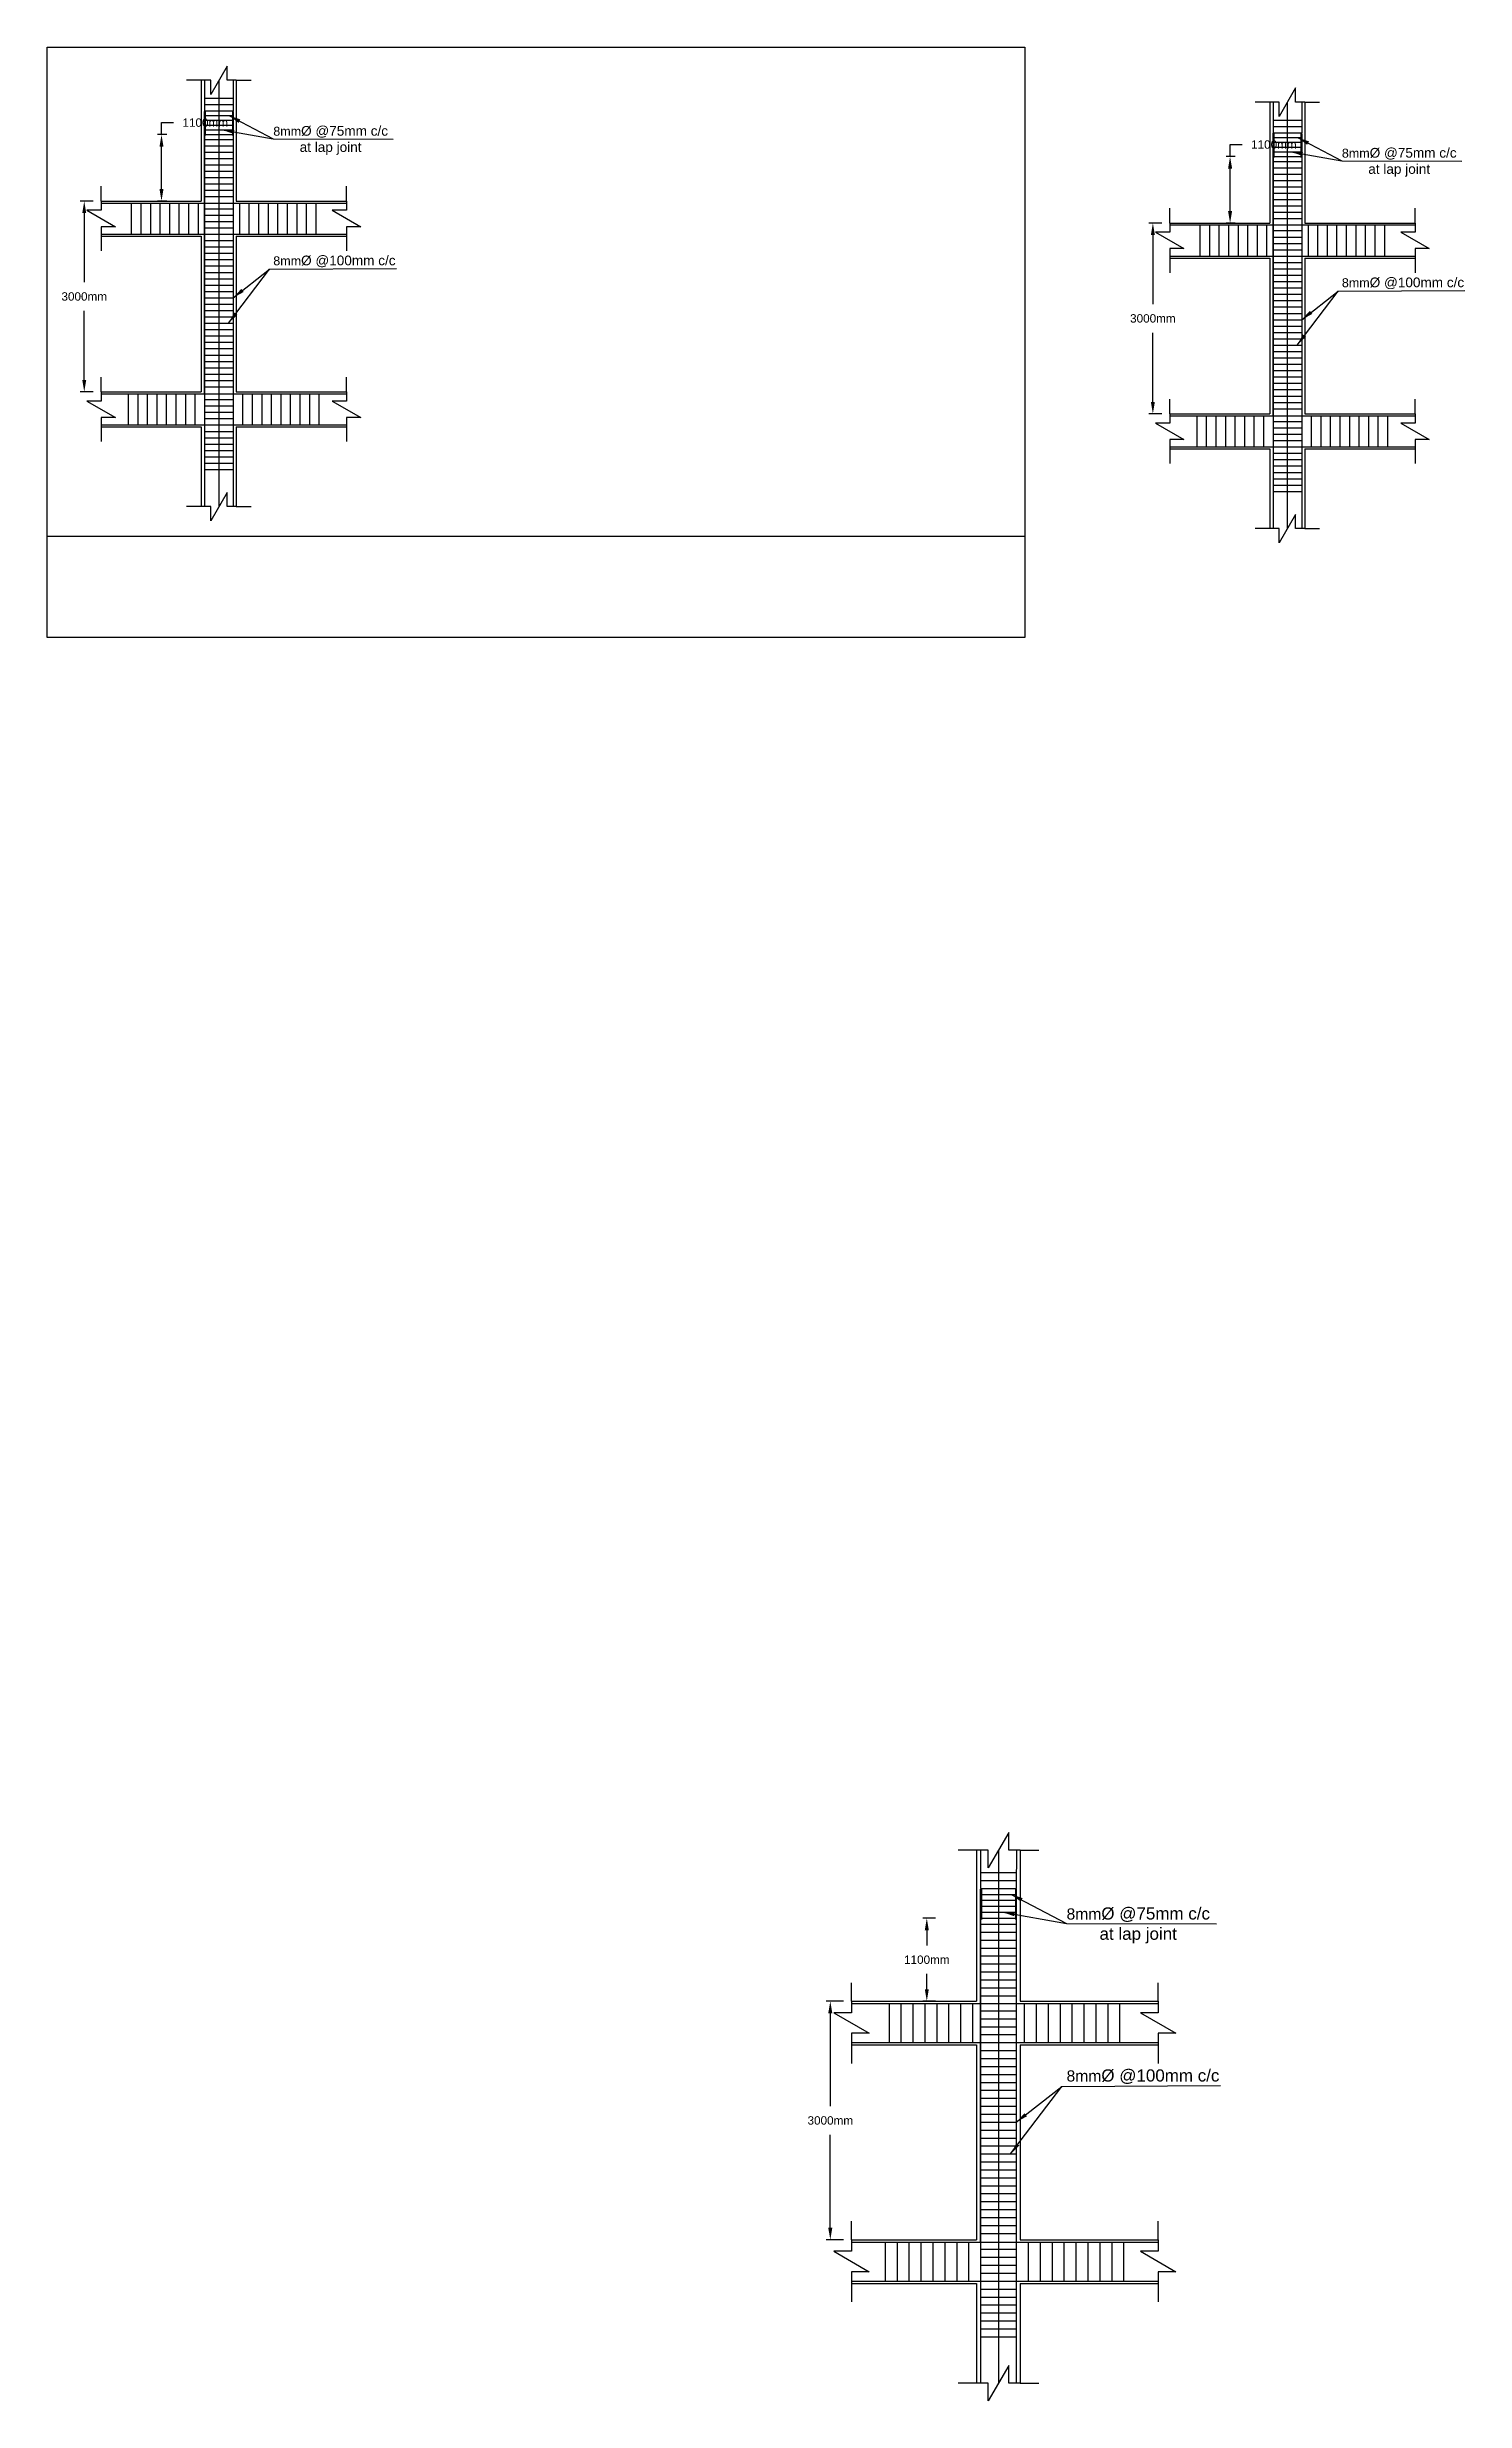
# Model space of a CAD drawing. Header units: metres. Extents: x 3 to 189, y -54 to 67.
# Drawn here: x 170.67 to 188.51, y 17.17 to 46.78 of the extents above; entities that cross this region are included whole.
import ezdxf

# ---------------------------------------------------------------- set-up
doc = ezdxf.new("R2010")
doc.units = ezdxf.units.M
doc.header["$LTSCALE"] = 0.015
doc.header["$MEASUREMENT"] = 0
doc.styles.get("Standard").update_dxf_attribs({"font": 'arial.ttf'})
doc.dimstyles.get("Standard").update_dxf_attribs({"dimscale": 1.005, "dimtxt": 0.105, "dimasz": 0.15, "dimexe": 0.05, "dimexo": 0.1, "dimgap": 0.125, "dimtad": 0, "dimtih": 1, "dimtoh": 1, "dimdec": 4, "dimzin": 0, "dimdsep": 46, "dimtxsty": 'Standard', "dimcen": 0.115, "dimadec": 3, "dimazin": 0, "dimtfac": 1, "dimtdec": 4, "dimtofl": 0, "dimtmove": 0, "dimatfit": 3, "dimfxl": 1, "dimfxlon": 1, "dimtolj": 1, "dimtzin": 0, "dimarcsym": 0})

msp = doc.modelspace()

# ---------------------------------------------------------------- texts
at = {"linetype": 'Continuous', "attachment_point": 1}
for s, width, gutter_width, insert, char_height in [('8mm{\\H1.08333x;Ø @75mm c/c\\P       at lap joint}', 2.0186148, 0.5641, (173.51609, 45.78579), 0.1128194), ('8mm{\\H1.08333x;Ø @75mm c/c\\P       at lap joint}', 2.0186148, 0.5641, (186.9596, 45.50993), 0.1128194), ('8mm{\\H1.08333x;Ø @100mm c/c}', 2.0186148, 0.5641, (173.51609, 44.15592), 0.1128194), ('8mm{\\H1.08333x;Ø @100mm c/c}', 2.0186148, 0.5641, (186.9596, 43.88006), 0.1128194), ('8mm{\\H1.08333x;Ø @75mm c/c\\P       at lap joint}', 2.5232685, 0.70512, (183.49586, 23.3784), 0.1410243), ('8mm{\\H1.08333x;Ø @100mm c/c}', 2.5232685, 0.70512, (183.49586, 21.34106), 0.1410243)]:
    msp.add_mtext_dynamic_manual_height_columns(s, width=width, gutter_width=gutter_width, heights=[0], dxfattribs=dict(at, insert=insert, char_height=char_height))

# ---------------------------------------------------------------- blocks, each defined once
blk = doc.blocks.new('*D102')
at = {"color": 0, "lineweight": -2, "ltscale": 0.01, "transparency": 16777216}
for p, q in [((181.846, 23.243), (181.688, 23.243)), ((181.738, 23.092), (181.738, 22.9)), ((181.738, 22.348), (181.738, 22.541)), ((181.846, 22.198), (181.688, 22.198))]:
    blk.add_line(p, q, dxfattribs=at)
at = {"color": 0, "ltscale": 0.01, "transparency": 16777216}
for points in [[(181.713, 23.092), (181.763, 23.092), (181.738, 23.243)], [(181.713, 22.348), (181.763, 22.348), (181.738, 22.198)]]:
    blk.add_solid(points, dxfattribs=at)
at = {"layer": 'Defpoints', "color": 0, "ltscale": 0.01, "transparency": 16777216}
for p in [(181.738, 23.243), (181.946, 23.243), (181.946, 22.198)]:
    blk.add_point(p, dxfattribs=at)
at = {"color": 0, "ltscale": 0.01, "transparency": 16777216, "insert": (181.738, 22.72), "char_height": 0.1055, "attachment_point": 5}
blk.add_mtext('\\A1;1100mm', dxfattribs=at)
blk = doc.blocks.new('*D103')
at = {"color": 0, "lineweight": -2, "ltscale": 0.01, "transparency": 16777216}
for p, q in [((180.689, 22.198), (180.473, 22.198)), ((180.524, 22.047), (180.524, 20.877)), ((180.524, 19.348), (180.524, 20.518)), ((180.689, 19.198), (180.473, 19.198))]:
    blk.add_line(p, q, dxfattribs=at)
at = {"color": 0, "ltscale": 0.01, "transparency": 16777216}
for points in [[(180.498, 22.047), (180.549, 22.047), (180.524, 22.198)], [(180.498, 19.348), (180.549, 19.348), (180.524, 19.198)]]:
    blk.add_solid(points, dxfattribs=at)
at = {"layer": 'Defpoints', "color": 0, "ltscale": 0.01, "transparency": 16777216}
for p in [(180.79, 22.198), (180.524, 19.198), (180.79, 19.198)]:
    blk.add_point(p, dxfattribs=at)
at = {"color": 0, "ltscale": 0.01, "transparency": 16777216, "insert": (180.524, 20.698), "char_height": 0.1055, "attachment_point": 5}
blk.add_mtext('\\A1;3000mm', dxfattribs=at)
blk = doc.blocks.new('*D104')
at = {"color": 0, "lineweight": -2, "ltscale": 0.01, "transparency": 16777216}
for p, q in [((185.619, 45.401), (185.503, 45.401)), ((185.553, 45.401), (185.553, 45.552)), ((185.553, 45.552), (185.704, 45.552)), ((185.553, 44.716), (185.553, 45.251)), ((185.619, 44.565), (185.503, 44.565))]:
    blk.add_line(p, q, dxfattribs=at)
at = {"color": 0, "ltscale": 0.01, "transparency": 16777216}
for points in [[(185.528, 45.251), (185.579, 45.251), (185.553, 45.401)], [(185.528, 44.716), (185.579, 44.716), (185.553, 44.565)]]:
    blk.add_solid(points, dxfattribs=at)
at = {"layer": 'Defpoints', "color": 0, "ltscale": 0.01, "transparency": 16777216}
for p in [(185.553, 45.401), (185.72, 45.401), (185.72, 44.565)]:
    blk.add_point(p, dxfattribs=at)
at = {"color": 0, "ltscale": 0.01, "transparency": 16777216, "insert": (186.104, 45.552), "char_height": 0.1055, "attachment_point": 5}
blk.add_mtext('\\A1;1100mm', dxfattribs=at)
blk = doc.blocks.new('*D105')
at = {"color": 0, "lineweight": -2, "ltscale": 0.01, "transparency": 16777216}
for p, q in [((184.694, 44.565), (184.531, 44.565)), ((184.582, 44.415), (184.582, 43.545)), ((184.582, 42.316), (184.582, 43.186)), ((184.694, 42.165), (184.531, 42.165))]:
    blk.add_line(p, q, dxfattribs=at)
at = {"color": 0, "ltscale": 0.01, "transparency": 16777216}
for points in [[(184.557, 44.415), (184.607, 44.415), (184.582, 44.565)], [(184.557, 42.316), (184.607, 42.316), (184.582, 42.165)]]:
    blk.add_solid(points, dxfattribs=at)
at = {"layer": 'Defpoints', "color": 0, "ltscale": 0.01, "transparency": 16777216}
for p in [(184.795, 44.565), (184.582, 42.165), (184.795, 42.165)]:
    blk.add_point(p, dxfattribs=at)
at = {"color": 0, "ltscale": 0.01, "transparency": 16777216, "insert": (184.582, 43.365), "char_height": 0.1055, "attachment_point": 5}
blk.add_mtext('\\A1;3000mm', dxfattribs=at)
blk = doc.blocks.new('*D106')
at = {"color": 0, "lineweight": -2, "ltscale": 0.01, "transparency": 16777216}
for p, q in [((172.176, 45.677), (172.06, 45.677)), ((172.11, 45.677), (172.11, 45.828)), ((172.11, 45.828), (172.261, 45.828)), ((172.11, 44.992), (172.11, 45.526)), ((172.176, 44.841), (172.06, 44.841))]:
    blk.add_line(p, q, dxfattribs=at)
at = {"color": 0, "ltscale": 0.01, "transparency": 16777216}
for points in [[(172.085, 45.526), (172.135, 45.526), (172.11, 45.677)], [(172.085, 44.992), (172.135, 44.992), (172.11, 44.841)]]:
    blk.add_solid(points, dxfattribs=at)
at = {"layer": 'Defpoints', "color": 0, "ltscale": 0.01, "transparency": 16777216}
for p in [(172.11, 45.677), (172.276, 45.677), (172.276, 44.841)]:
    blk.add_point(p, dxfattribs=at)
at = {"color": 0, "ltscale": 0.01, "transparency": 16777216, "insert": (172.66, 45.828), "char_height": 0.1055, "attachment_point": 5}
blk.add_mtext('\\A1;1100mm', dxfattribs=at)
blk = doc.blocks.new('*D107')
at = {"color": 0, "lineweight": -2, "ltscale": 0.01, "transparency": 16777216}
for p, q in [((171.251, 44.841), (171.088, 44.841)), ((171.138, 44.69), (171.138, 43.821)), ((171.138, 42.592), (171.138, 43.462)), ((171.251, 42.441), (171.088, 42.441))]:
    blk.add_line(p, q, dxfattribs=at)
at = {"color": 0, "ltscale": 0.01, "transparency": 16777216}
for points in [[(171.113, 44.69), (171.163, 44.69), (171.138, 44.841)], [(171.113, 42.592), (171.163, 42.592), (171.138, 42.441)]]:
    blk.add_solid(points, dxfattribs=at)
at = {"layer": 'Defpoints', "color": 0, "ltscale": 0.01, "transparency": 16777216}
for p in [(171.351, 44.841), (171.138, 42.441), (171.351, 42.441)]:
    blk.add_point(p, dxfattribs=at)
at = {"color": 0, "ltscale": 0.01, "transparency": 16777216, "insert": (171.138, 43.641), "char_height": 0.1055, "attachment_point": 5}
blk.add_mtext('\\A1;3000mm', dxfattribs=at)

# ---------------------------------------------------------------- dimensions: what is measured, and where the dimension line sits
at = {"ltscale": 0.01}
for base, p1, p2, text, picture, middle in [((172.10997, 45.67714), (172.27635, 44.84114), (172.27635, 45.67714), '1100mm', '*D106', (172.66034, 45.82789)), ((185.55348, 45.40128), (185.71986, 44.56528), (185.71986, 45.40128), '1100mm', '*D104', (186.10385, 45.55203)), ((171.13822, 42.44114), (171.35118, 44.84114), (171.35118, 42.44114), '3000mm', '*D107', (171.13822, 43.64114)), ((184.58173, 42.16528), (184.79469, 44.56528), (184.79469, 42.16528), '3000mm', '*D105', (184.58173, 43.36528)), ((181.73821, 23.24259), (181.94618, 22.19759), (181.94618, 23.24259), '1100mm', '*D102', (181.73821, 22.72009)), ((180.52351, 19.19759), (180.78972, 22.19759), (180.78972, 19.19759), '3000mm', '*D103', (180.52351, 20.69759))]:
    dim = msp.add_linear_dim(base=base, p1=p1, p2=p2, angle=90, text=text, dimstyle='Standard', override={"dimpost": 'm'}, dxfattribs=at)
    dim.commit()
    dim.dimension.update_dxf_attribs({"geometry": picture, "text_midpoint": middle})

# ---------------------------------------------------------------- linework, layer by layer
at = {"linetype": 'Continuous'}
for p, q in [((172.93464, 46.53979), (172.72851, 46.1825)), ((172.93464, 46.36115), (172.93464, 46.53979)), ((172.72851, 46.36115), (172.42463, 46.36115)), ((172.6104, 46.36115), (172.6104, 44.84114)), ((172.6504, 46.36115), (172.6504, 45.97714)), ((172.72851, 46.1825), (172.72851, 46.36115)), ((173.0504, 46.36115), (172.93464, 46.36115)), ((173.01231, 46.36115), (173.0104, 45.97714)), ((173.0504, 46.36115), (173.0504, 44.84114)), ((173.0504, 46.36115), (173.23639, 46.36115)), ((186.37815, 46.26393), (186.17202, 45.90664)), ((186.37815, 46.08528), (186.37815, 46.26393)), ((172.6504, 46.13714), (173.0104, 46.13714)), ((172.6504, 46.05714), (173.0104, 46.05714)), ((172.6504, 45.97714), (173.0104, 45.97714)), ((172.6504, 45.91714), (173.0104, 45.91714)), ((173.0016, 45.96865), (173.0104, 45.97714)), ((173.0016, 45.96865), (173.0016, 45.66557)), ((173.0104, 45.96865), (173.0104, 42.41714)), ((186.17202, 46.08528), (185.86814, 46.08528)), ((186.05391, 46.08528), (186.05391, 44.56528)), ((186.09391, 46.08528), (186.09391, 45.70128)), ((186.17202, 45.90664), (186.17202, 46.08528)), ((186.49391, 46.08528), (186.37815, 46.08528)), ((186.45582, 46.08528), (186.45391, 45.70128)), ((186.49391, 46.08528), (186.49391, 44.56528)), ((186.49391, 46.08528), (186.6799, 46.08528)), ((172.6504, 45.85714), (173.0104, 45.85714)), ((172.6504, 45.79714), (173.0104, 45.79714)), ((172.6504, 45.73714), (173.0104, 45.73714)), ((172.6504, 45.67714), (173.0104, 45.67714)), ((172.6504, 45.61714), (173.0104, 45.61714)), ((186.09391, 45.86128), (186.45391, 45.86128)), ((186.09391, 45.78128), (186.45391, 45.78128)), ((186.09391, 45.70128), (186.45391, 45.70128)), ((186.09391, 45.64128), (186.45391, 45.64128)), ((186.44511, 45.69279), (186.45391, 45.70128)), ((186.44511, 45.69279), (186.44511, 45.38971)), ((186.45391, 45.69279), (186.45391, 42.14128)), ((172.6504, 45.53714), (173.0104, 45.53714)), ((172.6504, 45.45714), (173.0104, 45.45714)), ((172.6504, 45.37714), (173.0104, 45.37714)), ((186.09391, 45.58128), (186.45391, 45.58128)), ((186.09391, 45.52128), (186.45391, 45.52128)), ((186.09391, 45.46128), (186.45391, 45.46128)), ((186.09391, 45.40128), (186.45391, 45.40128)), ((186.09391, 45.34128), (186.45391, 45.34128)), ((171.35118, 44.84114), (171.35118, 45.02714)), ((172.6504, 45.29714), (173.0104, 45.29714)), ((172.6504, 45.21714), (173.0104, 45.21714)), ((172.6504, 45.13714), (173.0104, 45.13714)), ((172.6504, 45.05714), (173.0104, 45.05714)), ((174.43747, 44.84114), (174.43747, 45.02714)), ((186.09391, 45.26128), (186.45391, 45.26128)), ((186.09391, 45.18128), (186.45391, 45.18128)), ((186.09391, 45.10128), (186.45391, 45.10128)), ((186.09391, 45.02128), (186.45391, 45.02128)), ((171.35118, 44.72538), (171.17254, 44.72538)), ((171.17254, 44.72538), (171.52983, 44.51926)), ((171.35118, 44.84114), (172.6104, 44.84114)), ((171.35118, 44.84114), (171.35118, 44.72538)), ((171.35118, 44.81714), (174.43747, 44.81714)), ((171.72953, 44.81714), (171.72953, 44.42514)), ((171.84953, 44.81714), (171.84953, 44.42514)), ((171.96953, 44.81714), (171.96953, 44.42514)), ((172.08953, 44.81714), (172.08953, 44.42514)), ((172.08953, 44.81714), (172.08953, 44.42514)), ((172.20953, 44.81714), (172.20953, 44.42514)), ((172.32953, 44.81714), (172.32953, 44.42514)), ((172.44953, 44.81714), (172.44953, 44.42514)), ((172.56953, 44.81714), (172.56953, 44.42514)), ((172.6504, 44.97714), (173.0104, 44.97714)), ((172.6504, 44.89714), (173.0104, 44.89714)), ((172.6504, 44.81714), (173.0104, 44.81714)), ((172.6504, 44.81714), (172.6504, 44.42514)), ((172.6504, 44.74514), (173.0104, 44.74514)), ((173.0104, 44.81714), (173.0104, 44.42514)), ((173.0504, 44.84114), (174.43747, 44.84114)), ((173.0904, 44.81714), (173.0904, 44.42514)), ((173.2104, 44.81714), (173.2104, 44.42514)), ((173.3304, 44.81714), (173.3304, 44.42514)), ((173.4504, 44.81714), (173.4504, 44.42514)), ((173.5704, 44.81714), (173.5704, 44.42514)), ((173.6904, 44.81714), (173.6904, 44.42514)), ((173.8104, 44.81714), (173.8104, 44.42514)), ((173.9304, 44.81714), (173.9304, 44.42514)), ((174.0504, 44.81714), (174.0504, 44.42514)), ((174.43747, 44.72538), (174.25883, 44.72538)), ((174.25883, 44.72538), (174.61611, 44.51926)), ((174.43747, 44.84114), (174.43747, 44.72538)), ((184.79469, 44.56528), (184.79469, 44.75128)), ((186.09391, 44.94128), (186.45391, 44.94128)), ((186.09391, 44.86128), (186.45391, 44.86128)), ((186.09391, 44.78128), (186.45391, 44.78128)), ((187.88098, 44.56528), (187.88098, 44.75128)), ((171.35118, 44.51926), (171.35118, 44.21538)), ((171.52983, 44.51926), (171.35118, 44.51926)), ((171.35118, 44.42514), (174.43747, 44.42514)), ((172.6504, 44.66514), (173.0104, 44.66514)), ((172.6504, 44.58514), (173.0104, 44.58514)), ((172.6504, 44.50514), (173.0104, 44.50514)), ((172.6504, 44.42514), (173.0104, 44.42514)), ((174.43747, 44.51926), (174.43747, 44.21538)), ((174.61611, 44.51926), (174.43747, 44.51926)), ((184.79469, 44.44952), (184.61605, 44.44952)), ((184.61605, 44.44952), (184.97334, 44.2434)), ((184.79469, 44.56528), (186.05391, 44.56528)), ((184.79469, 44.56528), (184.79469, 44.44952)), ((184.79469, 44.54128), (187.88098, 44.54128)), ((185.17304, 44.54128), (185.17304, 44.14928)), ((185.29304, 44.54128), (185.29304, 44.14928)), ((185.41304, 44.54128), (185.41304, 44.14928)), ((185.53304, 44.54128), (185.53304, 44.14928)), ((185.53304, 44.54128), (185.53304, 44.14928)), ((185.65304, 44.54128), (185.65304, 44.14928)), ((185.77304, 44.54128), (185.77304, 44.14928)), ((185.89304, 44.54128), (185.89304, 44.14928)), ((186.01304, 44.54128), (186.01304, 44.14928)), ((186.09391, 44.70128), (186.45391, 44.70128)), ((186.09391, 44.62128), (186.45391, 44.62128)), ((186.09391, 44.54128), (186.45391, 44.54128)), ((186.09391, 44.54128), (186.09391, 44.14928)), ((186.09391, 44.46928), (186.45391, 44.46928)), ((186.45391, 44.54128), (186.45391, 44.14928)), ((186.49391, 44.56528), (187.88098, 44.56528)), ((186.53391, 44.54128), (186.53391, 44.14928)), ((186.65391, 44.54128), (186.65391, 44.14928)), ((186.77391, 44.54128), (186.77391, 44.14928)), ((186.89391, 44.54128), (186.89391, 44.14928)), ((187.01391, 44.54128), (187.01391, 44.14928)), ((187.13391, 44.54128), (187.13391, 44.14928)), ((187.25391, 44.54128), (187.25391, 44.14928)), ((187.37391, 44.54128), (187.37391, 44.14928)), ((187.49391, 44.54128), (187.49391, 44.14928)), ((187.88098, 44.44952), (187.70234, 44.44952)), ((187.70234, 44.44952), (188.05963, 44.2434)), ((187.88098, 44.56528), (187.88098, 44.44952)), ((171.35118, 44.40114), (172.6104, 44.40114)), ((172.6104, 44.40114), (172.6104, 42.44114)), ((172.6504, 44.34514), (173.0104, 44.34514)), ((172.6504, 44.26514), (173.0104, 44.26514)), ((172.6504, 44.18514), (173.0104, 44.18514)), ((173.0504, 44.40114), (173.0504, 42.44114)), ((173.0504, 44.40114), (174.43747, 44.40114)), ((184.79469, 44.2434), (184.79469, 43.93952)), ((184.97334, 44.2434), (184.79469, 44.2434)), ((184.79469, 44.14928), (187.88098, 44.14928)), ((184.79469, 44.12528), (186.05391, 44.12528)), ((186.05391, 44.12528), (186.05391, 42.16528)), ((186.09391, 44.38928), (186.45391, 44.38928)), ((186.09391, 44.30928), (186.45391, 44.30928)), ((186.09391, 44.22928), (186.45391, 44.22928)), ((186.09391, 44.14928), (186.45391, 44.14928)), ((186.49391, 44.12528), (186.49391, 42.16528)), ((186.49391, 44.12528), (187.88098, 44.12528)), ((187.88098, 44.2434), (187.88098, 43.93952)), ((188.05963, 44.2434), (187.88098, 44.2434)), ((172.6504, 44.10514), (173.0104, 44.10514)), ((172.6504, 44.02514), (173.0104, 44.02514)), ((172.6504, 43.94514), (173.0104, 43.94514)), ((172.6504, 43.86514), (173.0104, 43.86514)), ((186.09391, 44.06928), (186.45391, 44.06928)), ((186.09391, 43.98928), (186.45391, 43.98928)), ((186.09391, 43.90928), (186.45391, 43.90928)), ((186.09391, 43.82928), (186.45391, 43.82928)), ((172.6504, 43.78514), (173.0104, 43.78514)), ((172.6504, 43.70514), (173.0104, 43.70514)), ((172.6504, 43.62514), (173.0104, 43.62514)), ((172.6504, 43.54514), (173.0104, 43.54514)), ((186.09391, 43.74928), (186.45391, 43.74928)), ((186.09391, 43.66928), (186.45391, 43.66928)), ((186.09391, 43.58928), (186.45391, 43.58928)), ((172.6504, 43.46514), (173.0104, 43.46514)), ((172.6504, 43.38514), (173.0104, 43.38514)), ((172.6504, 43.30514), (173.0104, 43.30514)), ((186.09391, 43.50928), (186.45391, 43.50928)), ((186.09391, 43.42928), (186.45391, 43.42928)), ((186.09391, 43.34928), (186.45391, 43.34928)), ((186.09391, 43.26928), (186.45391, 43.26928)), ((172.6504, 43.22514), (173.0104, 43.22514)), ((172.6504, 43.14514), (173.0104, 43.14514)), ((172.6504, 43.06514), (173.0104, 43.06514)), ((172.6504, 42.98514), (173.0104, 42.98514)), ((186.09391, 43.18928), (186.45391, 43.18928)), ((186.09391, 43.10928), (186.45391, 43.10928)), ((186.09391, 43.02928), (186.45391, 43.02928)), ((186.09391, 42.94928), (186.45391, 42.94928)), ((172.6504, 42.90514), (173.0104, 42.90514)), ((172.6504, 42.82514), (173.0104, 42.82514)), ((172.6504, 42.74514), (173.0104, 42.74514)), ((172.6504, 42.66514), (173.0104, 42.66514)), ((186.09391, 42.86928), (186.45391, 42.86928)), ((186.09391, 42.78928), (186.45391, 42.78928)), ((186.09391, 42.70928), (186.45391, 42.70928)), ((171.35118, 42.44114), (171.35118, 42.62714)), ((171.35118, 42.44114), (172.6104, 42.44114)), ((171.35118, 42.44114), (171.35118, 42.32538)), ((171.35118, 42.41714), (174.43747, 42.41714)), ((171.6904, 42.41714), (171.6904, 42.02514)), ((171.8104, 42.41714), (171.8104, 42.02514)), ((171.9304, 42.41714), (171.9304, 42.02514)), ((172.0504, 42.41714), (172.0504, 42.02514)), ((172.0504, 42.41714), (172.0504, 42.02514)), ((172.1704, 42.41714), (172.1704, 42.02514)), ((172.2904, 42.41714), (172.2904, 42.02514)), ((172.4104, 42.41714), (172.4104, 42.02514)), ((172.5304, 42.41714), (172.5304, 42.02514)), ((172.6504, 42.58514), (173.0104, 42.58514)), ((172.6504, 42.50514), (173.0104, 42.50514)), ((172.6504, 42.41714), (173.0104, 42.41714)), ((172.6504, 42.41714), (172.6504, 40.99817)), ((172.6504, 42.34514), (173.0104, 42.34514)), ((173.0104, 42.41714), (173.0104, 40.99817)), ((173.0504, 42.44114), (174.43747, 42.44114)), ((173.0504, 42.44114), (174.43747, 42.44114)), ((173.1304, 42.41714), (173.1304, 42.02514)), ((173.2504, 42.41714), (173.2504, 42.02514)), ((173.3704, 42.41714), (173.3704, 42.02514)), ((173.4904, 42.41714), (173.4904, 42.02514)), ((173.6104, 42.41714), (173.6104, 42.02514)), ((173.7304, 42.41714), (173.7304, 42.02514)), ((173.8504, 42.41714), (173.8504, 42.02514)), ((173.9704, 42.41714), (173.9704, 42.02514)), ((174.0904, 42.41714), (174.0904, 42.02514)), ((174.43747, 42.44114), (174.43747, 42.62714)), ((174.43747, 42.44114), (174.43747, 42.32538)), ((184.79469, 42.16528), (184.79469, 42.35128)), ((186.09391, 42.62928), (186.45391, 42.62928)), ((186.09391, 42.54928), (186.45391, 42.54928)), ((186.09391, 42.46928), (186.45391, 42.46928)), ((186.09391, 42.38928), (186.45391, 42.38928)), ((187.88098, 42.16528), (187.88098, 42.35128)), ((171.35118, 42.32538), (171.17254, 42.32538)), ((171.17254, 42.32538), (171.52983, 42.11926)), ((171.35118, 42.11926), (171.35118, 41.81538)), ((171.52983, 42.11926), (171.35118, 42.11926)), ((172.6504, 42.26514), (173.0104, 42.26514)), ((172.6504, 42.18514), (173.0104, 42.18514)), ((172.6504, 42.10514), (173.0104, 42.10514)), ((174.43747, 42.32538), (174.25883, 42.32538)), ((174.25883, 42.32538), (174.61611, 42.11926)), ((174.43747, 42.11926), (174.43747, 41.81538)), ((174.61611, 42.11926), (174.43747, 42.11926)), ((184.79469, 42.04952), (184.61605, 42.04952)), ((184.61605, 42.04952), (184.97334, 41.8434)), ((184.79469, 42.16528), (186.05391, 42.16528)), ((184.79469, 42.16528), (184.79469, 42.04952)), ((184.79469, 42.14128), (187.88098, 42.14128)), ((185.13391, 42.14128), (185.13391, 41.74928)), ((185.25391, 42.14128), (185.25391, 41.74928)), ((185.37391, 42.14128), (185.37391, 41.74928)), ((185.49391, 42.14128), (185.49391, 41.74928)), ((185.49391, 42.14128), (185.49391, 41.74928)), ((185.61391, 42.14128), (185.61391, 41.74928)), ((185.73391, 42.14128), (185.73391, 41.74928)), ((185.85391, 42.14128), (185.85391, 41.74928)), ((185.97391, 42.14128), (185.97391, 41.74928)), ((186.09391, 42.30928), (186.45391, 42.30928)), ((186.09391, 42.22928), (186.45391, 42.22928)), ((186.09391, 42.14128), (186.45391, 42.14128)), ((186.09391, 42.14128), (186.09391, 40.72231)), ((186.09391, 42.06928), (186.45391, 42.06928)), ((186.45391, 42.14128), (186.45391, 40.72231)), ((186.49391, 42.16528), (187.88098, 42.16528)), ((186.49391, 42.16528), (187.88098, 42.16528)), ((186.57391, 42.14128), (186.57391, 41.74928)), ((186.69391, 42.14128), (186.69391, 41.74928)), ((186.81391, 42.14128), (186.81391, 41.74928)), ((186.93391, 42.14128), (186.93391, 41.74928)), ((187.05391, 42.14128), (187.05391, 41.74928)), ((187.17391, 42.14128), (187.17391, 41.74928)), ((187.29391, 42.14128), (187.29391, 41.74928)), ((187.41391, 42.14128), (187.41391, 41.74928)), ((187.53391, 42.14128), (187.53391, 41.74928)), ((187.88098, 42.04952), (187.70234, 42.04952)), ((187.70234, 42.04952), (188.05963, 41.8434)), ((187.88098, 42.16528), (187.88098, 42.04952)), ((171.35118, 42.02514), (174.43747, 42.02514)), ((171.35118, 42.00114), (172.6104, 42.00114)), ((172.6104, 42.00114), (172.6104, 40.99817)), ((172.6504, 42.02514), (173.0104, 42.02514)), ((172.6504, 41.94514), (173.0104, 41.94514)), ((172.6504, 41.86514), (173.0104, 41.86514)), ((172.6504, 41.78514), (173.0104, 41.78514)), ((173.0504, 42.00114), (174.43747, 42.00114)), ((173.0504, 42.00114), (173.0504, 40.99817)), ((184.79469, 41.8434), (184.79469, 41.53952)), ((184.97334, 41.8434), (184.79469, 41.8434)), ((184.79469, 41.74928), (187.88098, 41.74928)), ((186.09391, 41.98928), (186.45391, 41.98928)), ((186.09391, 41.90928), (186.45391, 41.90928)), ((186.09391, 41.82928), (186.45391, 41.82928)), ((186.09391, 41.74928), (186.45391, 41.74928)), ((187.88098, 41.8434), (187.88098, 41.53952)), ((188.05963, 41.8434), (187.88098, 41.8434)), ((172.6504, 41.70514), (173.0104, 41.70514)), ((172.6504, 41.62514), (173.0104, 41.62514)), ((172.6504, 41.54514), (173.0104, 41.54514)), ((172.6504, 41.46514), (173.0104, 41.46514)), ((184.79469, 41.72528), (186.05391, 41.72528)), ((186.05391, 41.72528), (186.05391, 40.72231)), ((186.09391, 41.66928), (186.45391, 41.66928)), ((186.09391, 41.58928), (186.45391, 41.58928)), ((186.09391, 41.50928), (186.45391, 41.50928)), ((186.49391, 41.72528), (187.88098, 41.72528)), ((186.49391, 41.72528), (186.49391, 40.72231)), ((172.93464, 41.17681), (172.72851, 40.81952)), ((172.93464, 40.99817), (172.93464, 41.17681)), ((186.09391, 41.42928), (186.45391, 41.42928)), ((186.09391, 41.34928), (186.45391, 41.34928)), ((186.09391, 41.26928), (186.45391, 41.26928)), ((186.09391, 41.18928), (186.45391, 41.18928)), ((172.72851, 40.99817), (172.42463, 40.99817)), ((172.72851, 40.81952), (172.72851, 40.99817)), ((173.0504, 40.99817), (172.93464, 40.99817)), ((173.0504, 40.99817), (173.23639, 40.99817)), ((186.37815, 40.90095), (186.17202, 40.54366)), ((186.37815, 40.72231), (186.37815, 40.90095)), ((170.6703, 40.62673), (182.9703, 40.62673)), ((186.17202, 40.72231), (185.86814, 40.72231)), ((186.17202, 40.54366), (186.17202, 40.72231)), ((186.49391, 40.72231), (186.37815, 40.72231)), ((186.49391, 40.72231), (186.6799, 40.72231)), ((182.76904, 24.3209), (182.51138, 23.87429)), ((182.76904, 24.0976), (182.76904, 24.3209)), ((182.51138, 24.0976), (182.13153, 24.0976)), ((182.36374, 24.0976), (182.36374, 22.19759)), ((182.41374, 24.0976), (182.41374, 23.61759)), ((182.51138, 23.87429), (182.51138, 24.0976)), ((182.91374, 24.0976), (182.76904, 24.0976)), ((182.86613, 24.0976), (182.86374, 23.61759)), ((182.91374, 24.0976), (182.91374, 22.19759)), ((182.91374, 24.0976), (183.14623, 24.0976)), ((182.41374, 23.81759), (182.86374, 23.81759)), ((182.41374, 23.71759), (182.86374, 23.71759)), ((182.41374, 23.61759), (182.86374, 23.61759)), ((182.41374, 23.54259), (182.86374, 23.54259)), ((182.41374, 23.46759), (182.86374, 23.46759)), ((182.41374, 23.39259), (182.86374, 23.39259)), ((182.85274, 23.60698), (182.86374, 23.61759)), ((182.85274, 23.60698), (182.85274, 23.22813)), ((182.86374, 23.60698), (182.86374, 19.16759)), ((182.41374, 23.31759), (182.86374, 23.31759)), ((182.41374, 23.24259), (182.86374, 23.24259)), ((182.41374, 23.16759), (182.86374, 23.16759)), ((182.41374, 23.06759), (182.86374, 23.06759)), ((182.41374, 22.96759), (182.86374, 22.96759)), ((182.41374, 22.86759), (182.86374, 22.86759)), ((182.41374, 22.76759), (182.86374, 22.76759)), ((182.41374, 22.66759), (182.86374, 22.66759)), ((182.41374, 22.56759), (182.86374, 22.56759)), ((180.78972, 22.19759), (180.78972, 22.43009)), ((182.41374, 22.46759), (182.86374, 22.46759)), ((182.41374, 22.36759), (182.86374, 22.36759)), ((182.41374, 22.26759), (182.86374, 22.26759)), ((184.64758, 22.19759), (184.64758, 22.43009)), ((180.78972, 22.0529), (180.56642, 22.0529)), ((180.56642, 22.0529), (181.01303, 21.79524)), ((180.78972, 22.19759), (182.36374, 22.19759)), ((180.78972, 22.19759), (180.78972, 22.0529)), ((180.78972, 22.16759), (184.64758, 22.16759)), ((181.26266, 22.16759), (181.26266, 21.67759)), ((181.41266, 22.16759), (181.41266, 21.67759)), ((181.56266, 22.16759), (181.56266, 21.67759)), ((181.71266, 22.16759), (181.71266, 21.67759)), ((181.71266, 22.16759), (181.71266, 21.67759)), ((181.86266, 22.16759), (181.86266, 21.67759)), ((182.01266, 22.16759), (182.01266, 21.67759)), ((182.16266, 22.16759), (182.16266, 21.67759)), ((182.31266, 22.16759), (182.31266, 21.67759)), ((182.41374, 22.16759), (182.86374, 22.16759)), ((182.41374, 22.16759), (182.41374, 21.67759)), ((182.41374, 22.07759), (182.86374, 22.07759)), ((182.41374, 21.97759), (182.86374, 21.97759)), ((182.86374, 22.16759), (182.86374, 21.67759)), ((182.91374, 22.19759), (184.64758, 22.19759)), ((182.96374, 22.16759), (182.96374, 21.67759)), ((183.11374, 22.16759), (183.11374, 21.67759)), ((183.26374, 22.16759), (183.26374, 21.67759)), ((183.41374, 22.16759), (183.41374, 21.67759)), ((183.56374, 22.16759), (183.56374, 21.67759)), ((183.71374, 22.16759), (183.71374, 21.67759)), ((183.86374, 22.16759), (183.86374, 21.67759)), ((184.01374, 22.16759), (184.01374, 21.67759)), ((184.16374, 22.16759), (184.16374, 21.67759)), ((184.64758, 22.0529), (184.42428, 22.0529)), ((184.42428, 22.0529), (184.87089, 21.79524)), ((184.64758, 22.19759), (184.64758, 22.0529)), ((180.78972, 21.79524), (180.78972, 21.41539)), ((181.01303, 21.79524), (180.78972, 21.79524)), ((180.78972, 21.67759), (184.64758, 21.67759)), ((180.78972, 21.64759), (182.36374, 21.64759)), ((182.36374, 21.64759), (182.36374, 19.19759)), ((182.41374, 21.87759), (182.86374, 21.87759)), ((182.41374, 21.77759), (182.86374, 21.77759)), ((182.41374, 21.67759), (182.86374, 21.67759)), ((182.91374, 21.64759), (184.64758, 21.64759)), ((182.91374, 21.64759), (182.91374, 19.19759)), ((184.87089, 21.79524), (184.64758, 21.79524)), ((184.64758, 21.79524), (184.64758, 21.41539)), ((182.41374, 21.57759), (182.86374, 21.57759)), ((182.41374, 21.47759), (182.86374, 21.47759)), ((182.41374, 21.37759), (182.86374, 21.37759)), ((182.41374, 21.27759), (182.86374, 21.27759)), ((182.41374, 21.17759), (182.86374, 21.17759)), ((182.41374, 21.07759), (182.86374, 21.07759)), ((182.41374, 20.97759), (182.86374, 20.97759)), ((182.41374, 20.87759), (182.86374, 20.87759)), ((182.41374, 20.77759), (182.86374, 20.77759)), ((182.41374, 20.67759), (182.86374, 20.67759)), ((182.41374, 20.57759), (182.86374, 20.57759)), ((182.41374, 20.47759), (182.86374, 20.47759)), ((182.41374, 20.37759), (182.86374, 20.37759)), ((182.41374, 20.27759), (182.86374, 20.27759)), ((182.41374, 20.17759), (182.86374, 20.17759)), ((182.41374, 20.07759), (182.86374, 20.07759)), ((182.41374, 19.97759), (182.86374, 19.97759)), ((182.41374, 19.87759), (182.86374, 19.87759)), ((182.41374, 19.77759), (182.86374, 19.77759)), ((182.41374, 19.67759), (182.86374, 19.67759)), ((182.41374, 19.57759), (182.86374, 19.57759)), ((180.78972, 19.19759), (180.78972, 19.43009)), ((182.41374, 19.47759), (182.86374, 19.47759)), ((182.41374, 19.37759), (182.86374, 19.37759)), ((182.41374, 19.27759), (182.86374, 19.27759)), ((184.64758, 19.19759), (184.64758, 19.43009)), ((180.78972, 19.0529), (180.56642, 19.0529)), ((180.56642, 19.0529), (181.01303, 18.79524)), ((180.78972, 19.19759), (182.36374, 19.19759)), ((180.78972, 19.19759), (180.78972, 19.0529)), ((180.78972, 19.16759), (184.64758, 19.16759)), ((181.21374, 19.16759), (181.21374, 18.67759)), ((181.36374, 19.16759), (181.36374, 18.67759)), ((181.51374, 19.16759), (181.51374, 18.67759)), ((181.66374, 19.16759), (181.66374, 18.67759)), ((181.66374, 19.16759), (181.66374, 18.67759)), ((181.81374, 19.16759), (181.81374, 18.67759)), ((181.96374, 19.16759), (181.96374, 18.67759)), ((182.11374, 19.16759), (182.11374, 18.67759)), ((182.26374, 19.16759), (182.26374, 18.67759)), ((182.41374, 19.16759), (182.86374, 19.16759)), ((182.41374, 19.16759), (182.41374, 17.39387)), ((182.41374, 19.07759), (182.86374, 19.07759)), ((182.41374, 18.97759), (182.86374, 18.97759)), ((182.86374, 19.16759), (182.86374, 17.39387)), ((182.91374, 19.19759), (184.64758, 19.19759)), ((182.91374, 19.19759), (184.64758, 19.19759)), ((183.01374, 19.16759), (183.01374, 18.67759)), ((183.16374, 19.16759), (183.16374, 18.67759)), ((183.31374, 19.16759), (183.31374, 18.67759)), ((183.46374, 19.16759), (183.46374, 18.67759)), ((183.61374, 19.16759), (183.61374, 18.67759)), ((183.76374, 19.16759), (183.76374, 18.67759)), ((183.91374, 19.16759), (183.91374, 18.67759)), ((184.06374, 19.16759), (184.06374, 18.67759)), ((184.21374, 19.16759), (184.21374, 18.67759)), ((184.64758, 19.0529), (184.42428, 19.0529)), ((184.42428, 19.0529), (184.87089, 18.79524)), ((184.64758, 19.19759), (184.64758, 19.0529)), ((180.78972, 18.79524), (180.78972, 18.41539)), ((181.01303, 18.79524), (180.78972, 18.79524)), ((180.78972, 18.67759), (184.64758, 18.67759)), ((182.41374, 18.87759), (182.86374, 18.87759)), ((182.41374, 18.77759), (182.86374, 18.77759)), ((182.41374, 18.67759), (182.86374, 18.67759)), ((184.64758, 18.79524), (184.64758, 18.41539)), ((184.87089, 18.79524), (184.64758, 18.79524)), ((180.78972, 18.64759), (182.36374, 18.64759)), ((182.36374, 18.64759), (182.36374, 17.39387)), ((182.41374, 18.57759), (182.86374, 18.57759)), ((182.41374, 18.47759), (182.86374, 18.47759)), ((182.41374, 18.37759), (182.86374, 18.37759)), ((182.91374, 18.64759), (184.64758, 18.64759)), ((182.91374, 18.64759), (182.91374, 17.39387)), ((182.41374, 18.27759), (182.86374, 18.27759)), ((182.41374, 18.17759), (182.86374, 18.17759)), ((182.41374, 18.07759), (182.86374, 18.07759)), ((182.41374, 17.97759), (182.86374, 17.97759)), ((182.76904, 17.61718), (182.51138, 17.17057)), ((182.76904, 17.39387), (182.76904, 17.61718)), ((182.51138, 17.39387), (182.13153, 17.39387)), ((182.51138, 17.17057), (182.51138, 17.39387)), ((182.91374, 17.39387), (182.76904, 17.39387)), ((182.91374, 17.39387), (183.14623, 17.39387))]:
    msp.add_line(p, q, dxfattribs=at)
at = {"ltscale": 0.01}
for p, q in [((172.83412, 41.00258), (172.83412, 46.36115)), ((186.27763, 40.72672), (186.27763, 46.08528)), ((182.6434, 17.39939), (182.6434, 24.0976))]:
    msp.add_line(p, q, dxfattribs=at)
at = {"linetype": 'Continuous', "lineweight": 35}
for p, q in [((172.6504, 45.97714), (172.65932, 45.96865)), ((172.6504, 45.97025), (172.6504, 42.41714)), ((172.65932, 45.96865), (172.65932, 45.66557)), ((186.09391, 45.70128), (186.10283, 45.69279)), ((186.09391, 45.69439), (186.09391, 42.14128)), ((186.10283, 45.69279), (186.10283, 45.38971)), ((182.41374, 23.61759), (182.42489, 23.60698)), ((182.41374, 23.60898), (182.41374, 19.16759)), ((182.42489, 23.60698), (182.42489, 23.22813))]:
    msp.add_line(p, q, dxfattribs=at)
at = {"linetype": 'Continuous'}
msp.add_lwpolyline([(170.6703, 46.77855), (182.9703, 46.77855), (182.9703, 39.35355), (170.6703, 39.35355)], close=True, dxfattribs=at)

msp.set_redraw_order([(e.dxf.handle, doc.entitydb.next_handle()) for e in msp.query("TEXT MTEXT ATTDEF DIMENSION ARC_DIMENSION")])  # texts and dimensions are drawn at this point

# ---------------------------------------------------------------- leaders
at = {"ltscale": 0.01}
for points in [[(172.95744, 45.91714), (173.51609, 45.62314), (175.0245, 45.61945)], [(172.87408, 45.73714), (173.51609, 45.62314)], [(186.40095, 45.64128), (186.9596, 45.34727), (188.46801, 45.34358)], [(186.31759, 45.46128), (186.9596, 45.34727)], [(172.95338, 43.30514), (173.46947, 43.98364)], [(173.0104, 43.62514), (173.46947, 43.98364), (175.06424, 43.99323)], [(186.39689, 43.02928), (186.91298, 43.70778)], [(186.45391, 43.34928), (186.91298, 43.70778), (188.50776, 43.71737)], [(182.79755, 23.54259), (183.49586, 23.17509), (185.38137, 23.17047)], [(182.69334, 23.31759), (183.49586, 23.17509)], [(182.79247, 20.27759), (183.43758, 21.12572)], [(182.86374, 20.67759), (183.43758, 21.12572), (185.43105, 21.13771)]]:
    msp.add_leader(points, dimstyle='Standard', override={"dimgap": 0.125, "dimtad": 0}, dxfattribs=at)

doc.saveas('drawing.dxf')
